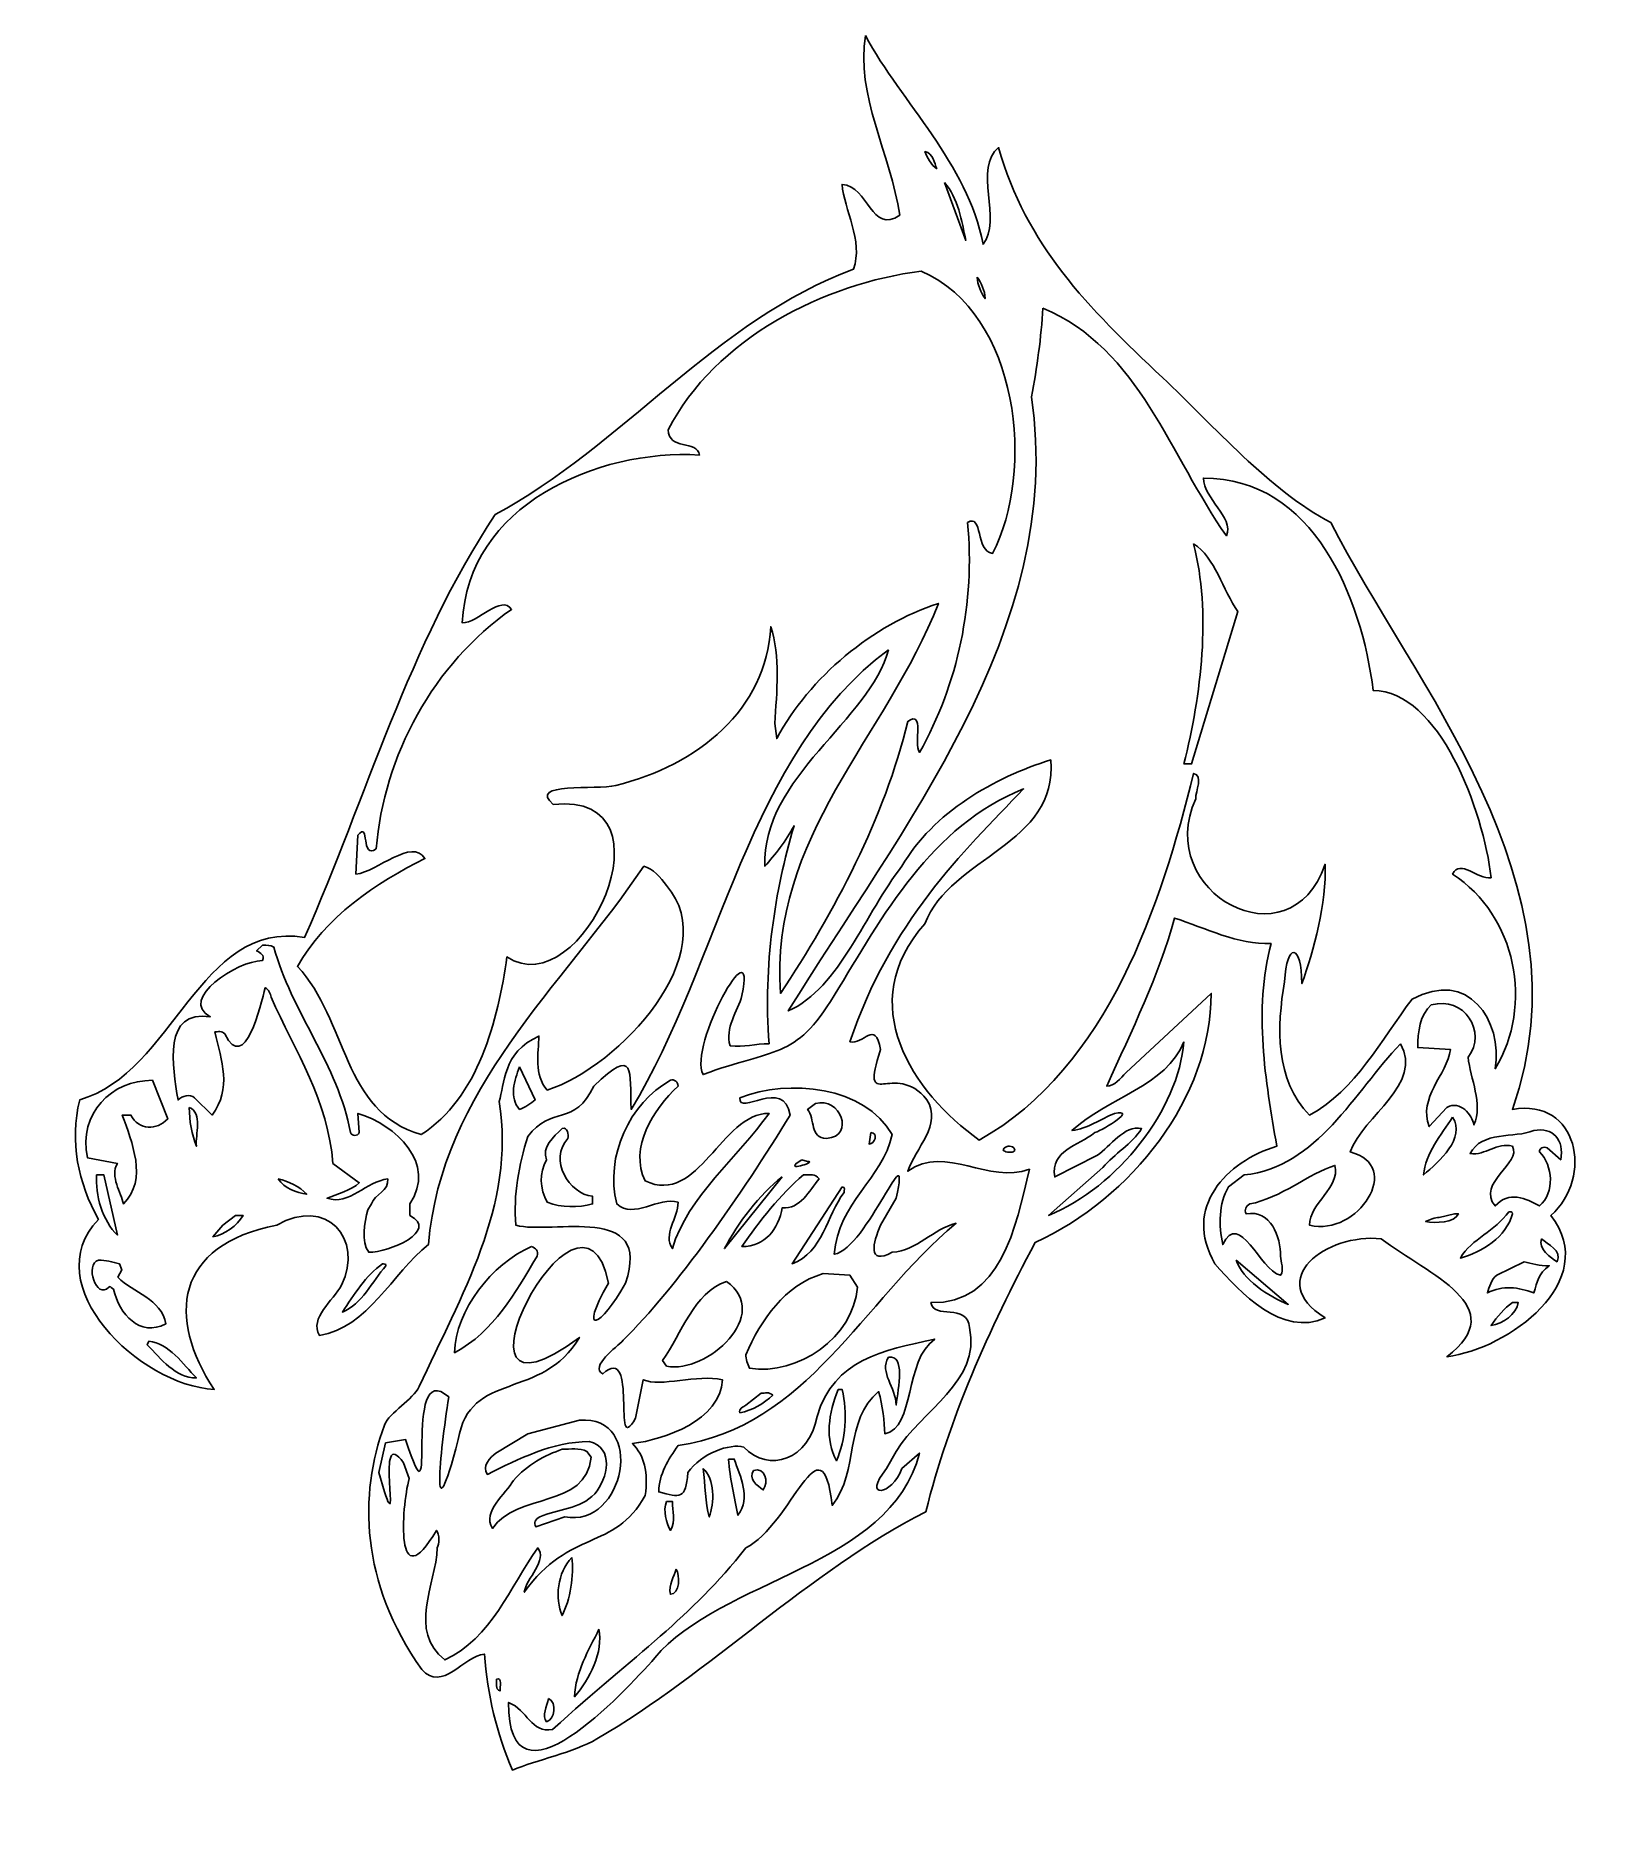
# Model space of a CAD drawing. Header units: centimetres. Extents: x -7 to 6.9, y -8.1 to 7.7.
import ezdxf

# ---------------------------------------------------------------- set-up
doc = ezdxf.new("R2010")
doc.units = ezdxf.units.CM
doc.header["$MEASUREMENT"] = 0
doc.layers.add('Ebene 1', color=7, linetype='Continuous')

msp = doc.modelspace()

# ---------------------------------------------------------------- linework, layer by layer
at = {"layer": 'Ebene 1'}
for points, knots in [([(0.35828, 7.65499), (0.68086, 7.05809), (1.25998, 6.52977), (1.39714, 5.81349), (1.39714, 5.81349), (1.56732, 6.01669), (1.31078, 6.49421), (1.5343, 6.66693), (1.5343, 6.66693), (1.7756, 5.80587), (2.3217, 5.25469), (2.9821, 4.63493), (2.9821, 4.63493), (3.43422, 4.20821), (3.92698, 3.63925), (4.468, 3.35477), (4.468, 3.35477), (5.18428, 1.93999), (6.77178, 0.16707), (6.07074, -1.82682), (6.07074, -1.82682), (6.6524, -1.72522), (6.78702, -2.42372), (6.4111, -2.76408), (6.4111, -2.76408), (6.8556, -3.34574), (6.03772, -3.94264), (5.49162, -4.01122), (5.49162, -4.01122), (6.07074, -3.56672), (5.33668, -3.2924), (4.9125, -2.96982), (4.9125, -2.96982), (4.43244, -2.91902), (3.8711, -3.32796), (4.4172, -3.66832), (4.4172, -3.66832), (4.04128, -3.84104), (3.66536, -3.44734), (3.44438, -3.1908), (3.44438, -3.1908), (3.15482, -2.6955), (3.54598, -2.28656), (3.99048, -2.15194), (3.99048, -2.15194), (3.88888, -1.57028), (3.78474, -0.95814), (3.93968, -0.36124), (3.93968, -0.36124), (3.64758, -0.37648), (3.35802, -0.22408), (3.08624, -0.13772), (3.08624, -0.13772), (2.94908, -0.6508), (2.71032, -1.12832), (2.48934, -1.62108), (2.48934, -1.62108), (2.55792, -1.62108), (2.60872, -1.55504), (2.65952, -1.5017), (2.65952, -1.5017), (2.65952, -1.5017), (3.41136, -0.8032), (3.41136, -0.8032), (3.41136, -0.8032), (3.41136, -1.72522), (2.71032, -2.61168), (1.85688, -3.00284), (1.85688, -3.00284), (1.44794, -3.76992), (1.09488, -4.5624), (0.89168, -5.38028), (0.89168, -5.38028), (-0.15733, -5.91876), (-1.00315, -6.7976), (-2.01153, -7.38688), (-2.01153, -7.38688), (-2.21727, -7.50626), (-2.54493, -7.5723), (-2.75829, -7.6612), (-2.75829, -7.6612), (-2.89799, -7.33608), (-2.97927, -6.99572), (-3.00467, -6.63758), (-3.00467, -6.63758), (-3.18501, -6.65536), (-3.38059, -6.97794), (-3.55839, -6.77474), (-3.55839, -6.77474), (-4.10449, -5.9975), (-4.11211, -5.23042), (-3.88859, -4.61574), (-3.88859, -4.61574), (-3.84541, -4.50144), (-3.63205, -4.38968), (-3.58125, -4.27538), (-3.58125, -4.27538), (-3.21549, -3.47782), (-2.72781, -2.67772), (-2.87513, -1.75824), (-2.87513, -1.75824), (-2.82433, -1.60584), (-2.84973, -1.32898), (-2.52461, -1.17912), (-2.52461, -1.17912), (-2.52715, -1.33152), (-2.57033, -1.51948), (-2.45095, -1.65664), (-2.45095, -1.65664), (-1.80833, -1.4509), (-0.88631, -0.44506), (-1.39685, 0.14929), (-1.39685, 0.14929), (-1.45019, 0.21787), (-1.51623, 0.30169), (-1.59751, 0.31947), (-1.59751, 0.31947), (-2.32903, -0.7524), (-3.38567, -1.65664), (-3.49997, -3.02062), (-3.49997, -3.02062), (-3.82255, -3.27716), (-4.03083, -3.75468), (-4.46263, -3.82326), (-4.46263, -3.82326), (-4.55153, -3.66832), (-4.34071, -3.51592), (-4.26705, -3.37876), (-4.26705, -3.37876), (-4.06893, -2.96982), (-4.40167, -2.5939), (-4.83855, -2.85044), (-4.83855, -2.85044), (-5.73517, -3.02062), (-5.81391, -3.66832), (-5.38973, -4.30078), (-5.38973, -4.30078), (-6.05013, -4.26522), (-6.96707, -3.37876), (-6.41335, -2.79964), (-6.41335, -2.79964), (-6.59115, -2.47452), (-6.66989, -2.11638), (-6.57845, -1.743), (-6.57845, -1.743), (-5.74533, -1.5017), (-5.52689, -0.1555), (-4.59217, -0.3079), (-4.59217, -0.3079), (-4.04353, 0.93415), (-3.67777, 2.26511), (-2.91069, 3.42589), (-2.91069, 3.42589), (-1.79817, 4.02279), (-0.95489, 5.14801), (0.25414, 5.59251), (0.25414, 5.59251), (0.3405, 5.84651), (0.17032, 6.11829), (0.15254, 6.34181), (0.15254, 6.34181), (0.3913, 6.32403), (0.40654, 5.89731), (0.66308, 6.07003), (0.66308, 6.07003), (0.57926, 6.59835), (0.27192, 7.14445), (0.35828, 7.65499)], [0, 0, 0, 0, 0.02380952, 0.02380952, 0.02380952, 0.02380952, 0.04761905, 0.04761905, 0.04761905, 0.04761905, 0.07142857, 0.07142857, 0.07142857, 0.07142857, 0.0952381, 0.0952381, 0.0952381, 0.0952381, 0.11904762, 0.11904762, 0.11904762, 0.11904762, 0.14285714, 0.14285714, 0.14285714, 0.14285714, 0.16666667, 0.16666667, 0.16666667, 0.16666667, 0.19047619, 0.19047619, 0.19047619, 0.19047619, 0.21428571, 0.21428571, 0.21428571, 0.21428571, 0.23809524, 0.23809524, 0.23809524, 0.23809524, 0.26190476, 0.26190476, 0.26190476, 0.26190476, 0.28571429, 0.28571429, 0.28571429, 0.28571429, 0.30952381, 0.30952381, 0.30952381, 0.30952381, 0.33333333, 0.33333333, 0.33333333, 0.33333333, 0.35714286, 0.35714286, 0.35714286, 0.35714286, 0.38095238, 0.38095238, 0.38095238, 0.38095238, 0.4047619, 0.4047619, 0.4047619, 0.4047619, 0.42857143, 0.42857143, 0.42857143, 0.42857143, 0.45238095, 0.45238095, 0.45238095, 0.45238095, 0.47619048, 0.47619048, 0.47619048, 0.47619048, 0.5, 0.5, 0.5, 0.5, 0.52380952, 0.52380952, 0.52380952, 0.52380952, 0.54761905, 0.54761905, 0.54761905, 0.54761905, 0.57142857, 0.57142857, 0.57142857, 0.57142857, 0.5952381, 0.5952381, 0.5952381, 0.5952381, 0.61904762, 0.61904762, 0.61904762, 0.61904762, 0.64285714, 0.64285714, 0.64285714, 0.64285714, 0.66666667, 0.66666667, 0.66666667, 0.66666667, 0.69047619, 0.69047619, 0.69047619, 0.69047619, 0.71428571, 0.71428571, 0.71428571, 0.71428571, 0.73809524, 0.73809524, 0.73809524, 0.73809524, 0.76190476, 0.76190476, 0.76190476, 0.76190476, 0.78571429, 0.78571429, 0.78571429, 0.78571429, 0.80952381, 0.80952381, 0.80952381, 0.80952381, 0.83333333, 0.83333333, 0.83333333, 0.83333333, 0.85714286, 0.85714286, 0.85714286, 0.85714286, 0.88095238, 0.88095238, 0.88095238, 0.88095238, 0.9047619, 0.9047619, 0.9047619, 0.9047619, 0.92857143, 0.92857143, 0.92857143, 0.92857143, 0.95238095, 0.95238095, 0.95238095, 0.95238095, 0.97619048, 0.97619048, 0.97619048, 0.97619048, 1, 1, 1, 1]), ([(3.25642, 3.16681), (3.44438, 3.04997), (3.51296, 2.75787), (3.64758, 2.56991), (3.64758, 2.56991), (3.64758, 2.56991), (3.23864, 1.22371), (3.23864, 1.22371), (3.23864, 1.22371), (3.23864, 1.22371), (3.17006, 1.22371), (3.17006, 1.22371), (3.17006, 1.22371), (3.325, 1.83839), (3.41136, 2.55467), (3.25642, 3.16681)], [0, 0, 0, 0, 0.25, 0.25, 0.25, 0.25, 0.5, 0.5, 0.5, 0.5, 0.75, 0.75, 0.75, 0.75, 1, 1, 1, 1]), ([(-1.36383, -1.57028), (-1.32827, -1.55504), (-1.29525, -1.58806), (-1.29525, -1.62108), (-1.29525, -1.62108), (-1.51623, -1.82682), (-1.72705, -2.16718), (-1.58735, -2.45928), (-1.58735, -2.45928), (-1.10729, -2.68026), (-0.91933, -1.86238), (-0.49261, -1.86238), (-0.49261, -1.86238), (-0.76693, -2.25354), (-1.20889, -2.5939), (-1.34605, -3.05618), (-1.34605, -3.05618), (-1.43241, -2.9368), (-1.29525, -2.78186), (-1.29525, -2.64724), (-1.29525, -2.64724), (-1.46543, -2.5939), (-1.68895, -2.79964), (-1.83627, -2.66248), (-1.83627, -2.66248), (-1.94295, -2.23576), (-1.72451, -1.77602), (-1.36383, -1.57028)], [0, 0, 0, 0, 0.14285714, 0.14285714, 0.14285714, 0.14285714, 0.28571429, 0.28571429, 0.28571429, 0.28571429, 0.42857143, 0.42857143, 0.42857143, 0.42857143, 0.57142857, 0.57142857, 0.57142857, 0.57142857, 0.71428571, 0.71428571, 0.71428571, 0.71428571, 0.85714286, 0.85714286, 0.85714286, 0.85714286, 1, 1, 1, 1]), ([(-2.31887, -1.997), (-2.27061, -1.97922), (-2.26045, -2.05034), (-2.26807, -2.08336), (-2.26807, -2.08336), (-2.43825, -2.27132), (-2.26045, -2.57612), (-2.04963, -2.5939), (-2.04963, -2.5939), (-2.04963, -2.5939), (-2.04963, -2.66248), (-2.04963, -2.66248), (-2.04963, -2.66248), (-2.17917, -2.6955), (-2.32395, -2.6955), (-2.45095, -2.64724), (-2.45095, -2.64724), (-2.51445, -2.52532), (-2.52461, -2.3907), (-2.45603, -2.27132), (-2.45603, -2.27132), (-2.50429, -2.16718), (-2.39507, -2.06558), (-2.31887, -1.997)], [0, 0, 0, 0, 0.16666667, 0.16666667, 0.16666667, 0.16666667, 0.33333333, 0.33333333, 0.33333333, 0.33333333, 0.5, 0.5, 0.5, 0.5, 0.66666667, 0.66666667, 0.66666667, 0.66666667, 0.83333333, 0.83333333, 0.83333333, 0.83333333, 1, 1, 1, 1]), ([(-2.16647, -4.57256), (-1.57719, -4.52176), (-1.76261, -5.5276), (-2.29601, -5.426), (-2.29601, -5.426), (-2.29601, -5.426), (-2.55255, -5.51236), (-2.55255, -5.51236), (-2.55255, -5.51236), (-2.57033, -5.4768), (-2.55509, -5.44378), (-2.51699, -5.426), (-2.51699, -5.426), (-2.35697, -5.35742), (-2.16139, -5.35742), (-2.03185, -5.2228), (-2.03185, -5.2228), (-1.91501, -5.08564), (-1.85659, -4.81386), (-2.08011, -4.76052), (-2.08011, -4.76052), (-2.40777, -4.76052), (-2.70241, -4.91546), (-2.97927, -5.05008), (-2.97927, -5.05008), (-3.03261, -4.9815), (-2.95133, -4.89768), (-2.90307, -4.86212), (-2.90307, -4.86212), (-2.90307, -4.86212), (-2.62113, -4.69194), (-2.62113, -4.69194), (-2.62113, -4.69194), (-2.62113, -4.69194), (-2.16647, -4.57256), (-2.16647, -4.57256)], [0, 0, 0, 0, 0.11111111, 0.11111111, 0.11111111, 0.11111111, 0.22222222, 0.22222222, 0.22222222, 0.22222222, 0.33333333, 0.33333333, 0.33333333, 0.33333333, 0.44444444, 0.44444444, 0.44444444, 0.44444444, 0.55555556, 0.55555556, 0.55555556, 0.55555556, 0.66666667, 0.66666667, 0.66666667, 0.66666667, 0.77777778, 0.77777778, 0.77777778, 0.77777778, 0.88888889, 0.88888889, 0.88888889, 0.88888889, 1, 1, 1, 1]), ([(-2.31887, -4.8291), (-2.24521, -4.8291), (-2.16647, -4.81386), (-2.10043, -4.84688), (-2.10043, -4.84688), (-2.10043, -4.84688), (-2.06233, -4.89768), (-2.06233, -4.89768), (-2.06233, -4.89768), (-2.10805, -5.35742), (-2.72019, -5.20502), (-2.93355, -5.5276), (-2.93355, -5.5276), (-3.03007, -5.3752), (-2.81417, -5.2228), (-2.74813, -5.10342), (-2.74813, -5.10342), (-2.62875, -4.96626), (-2.46873, -4.8799), (-2.31887, -4.8291)], [0, 0, 0, 0, 0.2, 0.2, 0.2, 0.2, 0.4, 0.4, 0.4, 0.4, 0.6, 0.6, 0.6, 0.6, 0.8, 0.8, 0.8, 0.8, 1, 1, 1, 1])]:
    msp.add_open_spline(points, degree=3, knots=knots, dxfattribs=at)
at = {"layer": 'Ebene 1', "color": 7}
for points, knots in [([(0.9882, 6.47897), (0.9374, 6.51199), (0.90184, 6.58057), (0.88406, 6.63137), (0.88406, 6.63137), (0.95518, 6.61359), (0.97042, 6.52977), (0.9882, 6.47897)], [0, 0, 0, 0, 0.5, 0.5, 0.5, 0.5, 1, 1, 1, 1]), ([(1.05678, 6.35959), (1.17616, 6.22243), (1.20918, 6.01669), (1.24474, 5.84651), (1.24474, 5.84651), (1.24474, 5.84651), (1.05678, 6.35959), (1.05678, 6.35959)], [0, 0, 0, 0, 0.5, 0.5, 0.5, 0.5, 1, 1, 1, 1]), ([(0.85104, 5.57473), (1.72226, 5.19881), (1.85688, 3.79927), (1.48096, 3.08299), (1.48096, 3.08299), (1.32856, 3.10077), (1.39714, 3.44113), (1.25998, 3.35477), (1.25998, 3.35477), (1.32856, 2.65627), (1.17616, 1.92475), (0.8358, 1.32531), (0.8358, 1.32531), (0.78246, 1.41167), (0.88406, 1.70123), (0.73166, 1.59963), (0.73166, 1.59963), (0.52846, 0.74619), (0.08396, -0.08692), (-0.39101, -0.8032), (-0.39101, -0.8032), (-0.49261, 0.57601), (0.5437, 1.46247), (1.00344, 2.64103), (1.00344, 2.64103), (0.42432, 2.45307), (-0.13447, 1.99079), (-0.42403, 1.44723), (-0.42403, 1.44723), (-0.42403, 1.44723), (-0.44181, 1.58185), (-0.44181, 1.58185), (-0.44181, 1.58185), (-0.42403, 1.85617), (-0.39101, 2.17875), (-0.47737, 2.43529), (-0.47737, 2.43529), (-0.51801, 1.70123), (-1.11745, 1.21355), (-1.84643, 1.03321), (-1.84643, 1.03321), (-2.01407, 0.99003), (-2.62875, 1.06623), (-2.39761, 0.86557), (-2.39761, 0.86557), (-1.27747, 0.98495), (-2.14615, -0.92258), (-2.80655, -0.48062), (-2.80655, -0.48062), (-2.88529, -1.04196), (-3.05801, -1.72522), (-3.56347, -2.05034), (-3.56347, -2.05034), (-4.26705, -1.8446), (-4.20863, -1.04196), (-4.65567, -0.56444), (-4.65567, -0.56444), (-4.41945, -0.13772), (-3.95209, 0.18231), (-3.53045, 0.38805), (-3.53045, 0.38805), (-3.64475, 0.57601), (-3.95209, 0.26867), (-4.14005, 0.25089), (-4.14005, 0.25089), (-4.14005, 0.25089), (-4.12227, 0.59379), (-4.12227, 0.59379), (-4.12227, 0.59379), (-4.01305, 0.72841), (-4.10195, 0.37027), (-3.95971, 0.47441), (-3.95971, 0.47441), (-3.89621, 1.29229), (-3.45425, 2.11017), (-2.76591, 2.58769), (-2.76591, 2.58769), (-2.85227, 2.72485), (-3.06563, 2.46831), (-3.20025, 2.46831), (-3.20025, 2.46831), (-3.15707, 3.50971), (-2.00899, 4.00501), (-1.10729, 3.95167), (-1.10729, 3.95167), (-1.12507, 4.08883), (-1.38161, 3.98723), (-1.38161, 4.17519), (-1.38161, 4.17519), (-0.97267, 4.97783), (0.00014, 5.47059), (0.85104, 5.57473)], [0, 0, 0, 0, 0.04347826, 0.04347826, 0.04347826, 0.04347826, 0.08695652, 0.08695652, 0.08695652, 0.08695652, 0.13043478, 0.13043478, 0.13043478, 0.13043478, 0.17391304, 0.17391304, 0.17391304, 0.17391304, 0.2173913, 0.2173913, 0.2173913, 0.2173913, 0.26086957, 0.26086957, 0.26086957, 0.26086957, 0.30434783, 0.30434783, 0.30434783, 0.30434783, 0.34782609, 0.34782609, 0.34782609, 0.34782609, 0.39130435, 0.39130435, 0.39130435, 0.39130435, 0.43478261, 0.43478261, 0.43478261, 0.43478261, 0.47826087, 0.47826087, 0.47826087, 0.47826087, 0.52173913, 0.52173913, 0.52173913, 0.52173913, 0.56521739, 0.56521739, 0.56521739, 0.56521739, 0.60869565, 0.60869565, 0.60869565, 0.60869565, 0.65217391, 0.65217391, 0.65217391, 0.65217391, 0.69565217, 0.69565217, 0.69565217, 0.69565217, 0.73913043, 0.73913043, 0.73913043, 0.73913043, 0.7826087, 0.7826087, 0.7826087, 0.7826087, 0.82608696, 0.82608696, 0.82608696, 0.82608696, 0.86956522, 0.86956522, 0.86956522, 0.86956522, 0.91304348, 0.91304348, 0.91304348, 0.91304348, 0.95652174, 0.95652174, 0.95652174, 0.95652174, 1, 1, 1, 1]), ([(1.34634, 5.52139), (1.37936, 5.47059), (1.41492, 5.40455), (1.41492, 5.33343), (1.41492, 5.33343), (1.37936, 5.38677), (1.34634, 5.45535), (1.34634, 5.52139)], [0, 0, 0, 0, 0.5, 0.5, 0.5, 0.5, 1, 1, 1, 1]), ([(1.92546, 5.24961), (2.7789, 4.89147), (3.05068, 3.93643), (3.54598, 3.23793), (3.54598, 3.23793), (3.61456, 3.40811), (3.34278, 3.56051), (3.34278, 3.74847), (3.34278, 3.74847), (4.3156, 3.74847), (4.73978, 2.69183), (4.84138, 1.87141), (4.84138, 1.87141), (5.42304, 1.87141), (5.8142, 0.81477), (5.88278, 0.21787), (5.88278, 0.21787), (5.7634, 0.20009), (5.611, 0.38805), (5.54242, 0.25089), (5.54242, 0.25089), (6.1063, -0.11994), (6.2587, -0.9048), (5.91834, -1.46868), (5.91834, -1.46868), (5.98692, -1.04196), (5.67958, -0.58222), (5.18428, -0.854), (5.18428, -0.854), (4.9125, -1.21214), (4.68898, -1.65664), (4.28004, -1.87762), (4.28004, -1.87762), (3.9727, -1.57028), (3.99048, -1.09276), (4.05906, -0.7016), (4.05906, -0.7016), (4.0743, -0.34346), (4.21146, -0.36124), (4.21146, -0.71684), (4.21146, -0.71684), (4.3156, -0.42728), (4.43244, -0.0031), (4.4172, 0.33725), (4.4172, 0.33725), (4.10986, -0.56444), (2.89828, 0.08071), (3.2742, 0.91637), (3.2742, 0.91637), (3.2742, 0.98495), (3.34278, 1.12211), (3.25642, 1.13989), (3.25642, 1.13989), (2.96686, -0.01834), (2.50712, -1.4509), (1.36412, -2.0986), (1.36412, -2.0986), (0.76722, -1.67442), (0.25414, -0.88956), (0.88406, -0.18852), (0.88406, -0.18852), (1.10758, 0.40583), (2.06262, 0.50743), (1.99404, 1.25927), (1.99404, 1.25927), (1.49874, 1.10433), (0.95518, 0.79699), (0.68086, 0.31947), (0.68086, 0.31947), (0.35828, -0.08692), (0.13476, -0.7524), (-0.32243, -0.95814), (-0.32243, -0.95814), (0.64784, 0.62681), (2.1312, 2.41751), (1.82386, 4.46475), (1.82386, 4.46475), (1.87466, 4.72129), (1.91022, 4.99561), (1.92546, 5.24961)], [0, 0, 0, 0, 0.05, 0.05, 0.05, 0.05, 0.1, 0.1, 0.1, 0.1, 0.15, 0.15, 0.15, 0.15, 0.2, 0.2, 0.2, 0.2, 0.25, 0.25, 0.25, 0.25, 0.3, 0.3, 0.3, 0.3, 0.35, 0.35, 0.35, 0.35, 0.4, 0.4, 0.4, 0.4, 0.45, 0.45, 0.45, 0.45, 0.5, 0.5, 0.5, 0.5, 0.55, 0.55, 0.55, 0.55, 0.6, 0.6, 0.6, 0.6, 0.65, 0.65, 0.65, 0.65, 0.7, 0.7, 0.7, 0.7, 0.75, 0.75, 0.75, 0.75, 0.8, 0.8, 0.8, 0.8, 0.85, 0.85, 0.85, 0.85, 0.9, 0.9, 0.9, 0.9, 0.95, 0.95, 0.95, 0.95, 1, 1, 1, 1]), ([(0.56148, 2.23209), (0.40654, 1.61741), (-0.56119, 1.10433), (-0.52817, 0.31947), (-0.52817, 0.31947), (-0.44181, 0.42107), (-0.34021, 0.54299), (-0.27163, 0.67761), (-0.27163, 0.67761), (-0.44181, 0.09849), (-0.54341, -0.54666), (-0.49261, -1.2477), (-0.49261, -1.2477), (-0.61199, -1.2477), (-0.71613, -1.28072), (-0.83551, -1.26548), (-0.83551, -1.26548), (-0.88631, -1.11054), (-0.76693, -0.95814), (-0.73137, -0.82098), (-0.73137, -0.82098), (-0.59675, -0.17328), (-1.20889, -1.26548), (-1.07427, -1.51948), (-1.07427, -1.51948), (-0.44181, -1.28072), (-0.27163, -1.4001), (0.08396, -0.82098), (0.08396, -0.82098), (0.51068, -0.11994), (0.9374, 0.67761), (1.75528, 1.00273), (1.75528, 1.00273), (1.20918, 0.43885), (0.57926, -0.17328), (0.22112, -1.22992), (0.22112, -1.22992), (0.3405, -1.26548), (0.4421, -1.02418), (0.4929, -1.2985), (0.4929, -1.2985), (0.30494, -1.87762), (0.61228, -1.38232), (0.90184, -1.743), (0.90184, -1.743), (1.039, -1.96398), (0.80024, -2.16718), (0.73166, -2.37292), (0.73166, -2.37292), (1.07202, -2.13416), (1.44794, -2.4923), (1.80608, -2.35514), (1.80608, -2.35514), (1.6867, -2.86822), (1.55208, -3.54894), (0.9374, -3.5337), (0.9374, -3.5337), (0.95518, -3.6861), (1.25998, -3.5337), (1.27776, -3.75468), (1.27776, -3.75468), (1.37936, -4.2322), (0.85104, -4.48874), (0.63006, -4.84688), (0.63006, -4.84688), (0.63006, -4.84688), (0.5437, -4.99928), (0.5437, -4.99928), (0.5437, -4.99928), (0.32272, -5.2736), (0.5945, -5.23804), (0.68086, -4.99928), (0.68086, -4.99928), (0.68086, -4.99928), (0.8358, -4.86212), (0.8358, -4.86212), (0.8358, -4.86212), (0.57926, -5.8705), (-0.91933, -5.9721), (-1.50099, -6.6706), (-1.50099, -6.6706), (-1.77277, -6.97794), (-2.79893, -8.08792), (-2.79131, -7.0643), (-2.79131, -7.0643), (-2.62621, -7.13034), (-2.59573, -7.33608), (-2.40269, -7.30306), (-2.40269, -7.30306), (-1.65593, -6.62488), (-1.18349, -6.31754), (-0.69835, -5.70032), (-0.69835, -5.70032), (-0.28941, -5.49458), (-0.03287, -4.52176), (0.06618, -5.3244), (0.06618, -5.3244), (0.30494, -5.01706), (0.17032, -4.57256), (0.47512, -4.31856), (0.47512, -4.31856), (0.51068, -4.43794), (0.52846, -4.59034), (0.52846, -4.69194), (0.52846, -4.69194), (0.80024, -4.64114), (0.69864, -4.04424), (0.97042, -3.85628), (0.97042, -3.85628), (0.51068, -3.95788), (0.08396, -4.029), (-0.06843, -4.53954), (-0.06843, -4.53954), (-0.13447, -4.91546), (-0.49515, -5.04754), (-0.71613, -4.80878), (-0.71613, -4.80878), (-0.83551, -4.77576), (-1.08951, -4.86212), (-1.20889, -5.03484), (-1.20889, -5.03484), (-1.22667, -5.2736), (-1.27747, -5.25582), (-1.46543, -5.20502), (-1.46543, -5.20502), (-1.46543, -5.05008), (-1.38161, -4.91546), (-1.29525, -4.79608), (-1.29525, -4.79608), (-0.15225, -4.6259), (0.32272, -3.5337), (1.15838, -2.83266), (1.15838, -2.83266), (0.95518, -2.88346), (0.81802, -3.07142), (0.5945, -3.0892), (0.5945, -3.0892), (0.37352, -3.20858), (0.42432, -3.00284), (0.4929, -2.85044), (0.4929, -2.85044), (0.4929, -2.85044), (0.63006, -2.61168), (0.63006, -2.61168), (0.63006, -2.61168), (0.76722, -1.97922), (0.37352, -3.05618), (0.08396, -3.10698), (0.08396, -3.10698), (0.11698, -2.64724), (0.51068, -2.4415), (0.5945, -2.05034), (0.5945, -2.05034), (0.35828, -1.62108), (-0.32243, -1.55504), (-0.74915, -1.72522), (-0.74915, -1.72522), (-0.76693, -1.8954), (-0.35799, -1.53726), (-0.30719, -1.87762), (-0.30719, -1.87762), (-0.73137, -2.57866), (-1.31557, -3.4067), (-1.78039, -3.86644), (-1.78039, -3.86644), (-1.83627, -3.92486), (-2.07757, -4.10012), (-1.96073, -4.16362), (-1.96073, -4.16362), (-1.64069, -3.87406), (-1.88453, -4.9307), (-1.67117, -4.55478), (-1.67117, -4.55478), (-1.67117, -4.55478), (-1.60259, -4.21442), (-1.60259, -4.21442), (-1.60259, -4.21442), (-1.45019, -4.283), (-1.12507, -4.16362), (-0.90409, -4.21442), (-0.90409, -4.21442), (-0.91933, -4.57256), (-1.41463, -4.74274), (-1.69911, -4.7783), (-1.69911, -4.7783), (-1.59243, -4.8799), (-1.55687, -5.03484), (-1.58481, -5.23804), (-1.58481, -5.23804), (-1.86675, -5.73334), (-2.25029, -5.5276), (-2.65415, -6.09148), (-2.65415, -6.09148), (-2.63891, -5.9721), (-2.44079, -5.80192), (-2.53477, -5.70032), (-2.53477, -5.70032), (-2.77861, -6.04068), (-2.94371, -6.50042), (-3.35519, -6.68838), (-3.35519, -6.68838), (-3.68285, -6.43184), (-3.43393, -6.0229), (-3.42123, -5.70032), (-3.42123, -5.70032), (-3.40599, -5.66476), (-3.39837, -5.58094), (-3.42885, -5.54538), (-3.42885, -5.54538), (-3.79207, -6.16006), (-3.73873, -5.35742), (-3.67015, -5.08564), (-3.67015, -5.08564), (-3.67015, -5.08564), (-3.71841, -4.94848), (-3.71841, -4.94848), (-3.71841, -4.94848), (-3.97495, -4.59034), (-3.74127, -5.63174), (-3.88859, -5.20502), (-3.88859, -5.20502), (-3.88859, -5.20502), (-3.93685, -5.03484), (-3.93685, -5.03484), (-3.93685, -5.03484), (-3.93685, -5.03484), (-3.87843, -4.77322), (-3.87843, -4.77322), (-3.87843, -4.77322), (-3.87843, -4.77322), (-3.70063, -4.74274), (-3.70063, -4.74274), (-3.70063, -4.74274), (-3.40091, -5.66476), (-3.74381, -3.99344), (-3.31963, -4.36682), (-3.31963, -4.36682), (-3.39837, -4.86212), (-3.48219, -5.68254), (-3.23581, -4.74274), (-3.23581, -4.74274), (-3.13929, -4.1306), (-2.49413, -4.40238), (-2.16647, -3.84104), (-2.16647, -3.84104), (-3.50251, -4.8291), (-2.14869, -2.16718), (-1.90993, -3.36098), (-1.90993, -3.36098), (-2.18425, -3.84104), (-1.97597, -3.75468), (-1.76007, -3.36098), (-1.76007, -3.36098), (-1.51623, -2.64724), (-2.40523, -2.9368), (-2.72781, -2.85044), (-2.72781, -2.85044), (-2.75067, -2.57612), (-2.70241, -2.32212), (-2.62113, -2.06558), (-2.62113, -2.06558), (-2.42301, -1.7938), (-2.20203, -1.97922), (-2.03947, -1.62108), (-2.03947, -1.62108), (-1.66609, -1.26548), (-1.72451, -1.48646), (-1.70927, -1.82682), (-1.70927, -1.82682), (-0.91933, -0.52888), (-0.68057, 1.31007), (0.56148, 2.23209)], [0, 0, 0, 0, 0.01470588, 0.01470588, 0.01470588, 0.01470588, 0.02941176, 0.02941176, 0.02941176, 0.02941176, 0.04411765, 0.04411765, 0.04411765, 0.04411765, 0.05882353, 0.05882353, 0.05882353, 0.05882353, 0.07352941, 0.07352941, 0.07352941, 0.07352941, 0.08823529, 0.08823529, 0.08823529, 0.08823529, 0.10294118, 0.10294118, 0.10294118, 0.10294118, 0.11764706, 0.11764706, 0.11764706, 0.11764706, 0.13235294, 0.13235294, 0.13235294, 0.13235294, 0.14705882, 0.14705882, 0.14705882, 0.14705882, 0.16176471, 0.16176471, 0.16176471, 0.16176471, 0.17647059, 0.17647059, 0.17647059, 0.17647059, 0.19117647, 0.19117647, 0.19117647, 0.19117647, 0.20588235, 0.20588235, 0.20588235, 0.20588235, 0.22058824, 0.22058824, 0.22058824, 0.22058824, 0.23529412, 0.23529412, 0.23529412, 0.23529412, 0.25, 0.25, 0.25, 0.25, 0.26470588, 0.26470588, 0.26470588, 0.26470588, 0.27941176, 0.27941176, 0.27941176, 0.27941176, 0.29411765, 0.29411765, 0.29411765, 0.29411765, 0.30882353, 0.30882353, 0.30882353, 0.30882353, 0.32352941, 0.32352941, 0.32352941, 0.32352941, 0.33823529, 0.33823529, 0.33823529, 0.33823529, 0.35294118, 0.35294118, 0.35294118, 0.35294118, 0.36764706, 0.36764706, 0.36764706, 0.36764706, 0.38235294, 0.38235294, 0.38235294, 0.38235294, 0.39705882, 0.39705882, 0.39705882, 0.39705882, 0.41176471, 0.41176471, 0.41176471, 0.41176471, 0.42647059, 0.42647059, 0.42647059, 0.42647059, 0.44117647, 0.44117647, 0.44117647, 0.44117647, 0.45588235, 0.45588235, 0.45588235, 0.45588235, 0.47058824, 0.47058824, 0.47058824, 0.47058824, 0.48529412, 0.48529412, 0.48529412, 0.48529412, 0.5, 0.5, 0.5, 0.5, 0.51470588, 0.51470588, 0.51470588, 0.51470588, 0.52941176, 0.52941176, 0.52941176, 0.52941176, 0.54411765, 0.54411765, 0.54411765, 0.54411765, 0.55882353, 0.55882353, 0.55882353, 0.55882353, 0.57352941, 0.57352941, 0.57352941, 0.57352941, 0.58823529, 0.58823529, 0.58823529, 0.58823529, 0.60294118, 0.60294118, 0.60294118, 0.60294118, 0.61764706, 0.61764706, 0.61764706, 0.61764706, 0.63235294, 0.63235294, 0.63235294, 0.63235294, 0.64705882, 0.64705882, 0.64705882, 0.64705882, 0.66176471, 0.66176471, 0.66176471, 0.66176471, 0.67647059, 0.67647059, 0.67647059, 0.67647059, 0.69117647, 0.69117647, 0.69117647, 0.69117647, 0.70588235, 0.70588235, 0.70588235, 0.70588235, 0.72058824, 0.72058824, 0.72058824, 0.72058824, 0.73529412, 0.73529412, 0.73529412, 0.73529412, 0.75, 0.75, 0.75, 0.75, 0.76470588, 0.76470588, 0.76470588, 0.76470588, 0.77941176, 0.77941176, 0.77941176, 0.77941176, 0.79411765, 0.79411765, 0.79411765, 0.79411765, 0.80882353, 0.80882353, 0.80882353, 0.80882353, 0.82352941, 0.82352941, 0.82352941, 0.82352941, 0.83823529, 0.83823529, 0.83823529, 0.83823529, 0.85294118, 0.85294118, 0.85294118, 0.85294118, 0.86764706, 0.86764706, 0.86764706, 0.86764706, 0.88235294, 0.88235294, 0.88235294, 0.88235294, 0.89705882, 0.89705882, 0.89705882, 0.89705882, 0.91176471, 0.91176471, 0.91176471, 0.91176471, 0.92647059, 0.92647059, 0.92647059, 0.92647059, 0.94117647, 0.94117647, 0.94117647, 0.94117647, 0.95588235, 0.95588235, 0.95588235, 0.95588235, 0.97058824, 0.97058824, 0.97058824, 0.97058824, 0.98529412, 0.98529412, 0.98529412, 0.98529412, 1, 1, 1, 1]), ([(-4.96301, -0.37648), (-4.92491, -0.37648), (-4.89443, -0.37648), (-4.86395, -0.39426), (-4.86395, -0.39426), (-4.71409, -0.95814), (-4.29499, -1.43566), (-4.18831, -2.03256), (-4.18831, -2.03256), (-4.17053, -2.06558), (-4.12735, -2.06558), (-4.10957, -2.03256), (-4.10957, -2.03256), (-4.10957, -2.03256), (-4.12227, -1.86238), (-4.12227, -1.86238), (-4.12227, -1.86238), (-3.78953, -1.96398), (-3.42123, -2.30434), (-3.66507, -2.66248), (-3.66507, -2.66248), (-3.66507, -2.66248), (-3.66253, -2.76408), (-3.66253, -2.76408), (-3.66253, -2.76408), (-3.40345, -2.90124), (-3.84541, -3.0892), (-4.02575, -3.0892), (-4.02575, -3.0892), (-4.09687, -2.9876), (-4.06385, -2.83266), (-4.03591, -2.71328), (-4.03591, -2.71328), (-4.03591, -2.71328), (-4.00289, -2.66248), (-4.00289, -2.66248), (-4.00289, -2.66248), (-3.97241, -2.57612), (-3.84541, -2.5431), (-3.85811, -2.4415), (-3.85811, -2.4415), (-4.04353, -2.45928), (-4.19847, -2.68026), (-4.39405, -2.61168), (-4.39405, -2.61168), (-4.31023, -2.57612), (-4.18069, -2.5431), (-4.10957, -2.47452), (-4.10957, -2.47452), (-4.10957, -2.47452), (-4.34325, -2.30434), (-4.34325, -2.30434), (-4.34325, -2.30434), (-4.38135, -1.75824), (-4.67599, -1.31374), (-4.88935, -0.83622), (-4.88935, -0.83622), (-4.89189, -0.8032), (-4.90967, -0.77018), (-4.94015, -0.7524), (-4.94015, -0.7524), (-4.98079, -0.9048), (-5.12049, -1.51948), (-5.29829, -1.16134), (-5.29829, -1.16134), (-5.32115, -1.12832), (-5.35925, -1.14356), (-5.38465, -1.14356), (-5.38465, -1.14356), (-5.32623, -1.4001), (-5.23225, -1.63886), (-5.41005, -1.87762), (-5.41005, -1.87762), (-5.41005, -1.87762), (-5.56499, -1.72522), (-5.56499, -1.72522), (-5.56499, -1.72522), (-5.60309, -1.68966), (-5.67421, -1.70744), (-5.70977, -1.743), (-5.70977, -1.743), (-5.76057, -1.4509), (-5.84439, -0.94036), (-5.42529, -1.00894), (-5.42529, -1.00894), (-5.70977, -0.854), (-5.18653, -0.51364), (-4.96555, -0.51364), (-4.96555, -0.51364), (-4.94269, -0.46284), (-4.98079, -0.44506), (-5.01635, -0.42728), (-5.01635, -0.42728), (-5.01635, -0.42728), (-4.96301, -0.37648), (-4.96301, -0.37648)], [0, 0, 0, 0, 0.04166667, 0.04166667, 0.04166667, 0.04166667, 0.08333333, 0.08333333, 0.08333333, 0.08333333, 0.125, 0.125, 0.125, 0.125, 0.16666667, 0.16666667, 0.16666667, 0.16666667, 0.20833333, 0.20833333, 0.20833333, 0.20833333, 0.25, 0.25, 0.25, 0.25, 0.29166667, 0.29166667, 0.29166667, 0.29166667, 0.33333333, 0.33333333, 0.33333333, 0.33333333, 0.375, 0.375, 0.375, 0.375, 0.41666667, 0.41666667, 0.41666667, 0.41666667, 0.45833333, 0.45833333, 0.45833333, 0.45833333, 0.5, 0.5, 0.5, 0.5, 0.54166667, 0.54166667, 0.54166667, 0.54166667, 0.58333333, 0.58333333, 0.58333333, 0.58333333, 0.625, 0.625, 0.625, 0.625, 0.66666667, 0.66666667, 0.66666667, 0.66666667, 0.70833333, 0.70833333, 0.70833333, 0.70833333, 0.75, 0.75, 0.75, 0.75, 0.79166667, 0.79166667, 0.79166667, 0.79166667, 0.83333333, 0.83333333, 0.83333333, 0.83333333, 0.875, 0.875, 0.875, 0.875, 0.91666667, 0.91666667, 0.91666667, 0.91666667, 0.95833333, 0.95833333, 0.95833333, 0.95833333, 1, 1, 1, 1]), ([(5.35446, -0.9048), (5.64402, -0.82098), (5.84976, -1.14356), (5.67958, -1.36708), (5.67958, -1.36708), (5.69736, -1.55504), (5.8142, -1.77602), (5.73038, -1.96398), (5.73038, -1.96398), (5.7126, -1.87762), (5.611, -1.743), (5.49162, -1.80904), (5.49162, -1.80904), (5.49162, -1.80904), (5.33668, -1.97922), (5.33668, -1.97922), (5.33668, -1.97922), (5.23508, -1.72522), (5.49162, -1.51948), (5.52464, -1.2985), (5.52464, -1.2985), (5.52464, -1.2985), (5.23508, -1.28072), (5.23508, -1.28072), (5.23508, -1.28072), (5.23508, -1.14356), (5.25286, -0.99116), (5.35446, -0.9048)], [0, 0, 0, 0, 0.14285714, 0.14285714, 0.14285714, 0.14285714, 0.28571429, 0.28571429, 0.28571429, 0.28571429, 0.42857143, 0.42857143, 0.42857143, 0.42857143, 0.57142857, 0.57142857, 0.57142857, 0.57142857, 0.71428571, 0.71428571, 0.71428571, 0.71428571, 0.85714286, 0.85714286, 0.85714286, 0.85714286, 1, 1, 1, 1]), ([(3.17006, -1.22992), (3.1218, -1.82682), (2.59094, -2.51008), (1.97626, -2.76408), (1.97626, -2.76408), (1.97626, -2.76408), (2.45378, -2.3399), (2.45378, -2.3399), (2.45378, -2.3399), (2.55792, -2.21798), (2.71032, -2.13416), (2.79668, -1.997), (2.79668, -1.997), (2.64174, -1.96398), (2.5249, -2.15194), (2.40298, -2.23576), (2.40298, -2.23576), (2.40298, -2.23576), (2.0296, -2.42372), (2.0296, -2.42372), (2.0296, -2.42372), (1.99404, -2.18496), (2.2328, -2.15194), (2.3852, -2.03256), (2.3852, -2.03256), (2.47156, -1.997), (2.76112, -1.82682), (2.55792, -1.86238), (2.55792, -1.86238), (2.43854, -1.91064), (2.31916, -1.997), (2.182, -2.01478), (2.182, -2.01478), (2.48934, -1.72522), (3.01766, -1.62108), (3.17006, -1.22992)], [0, 0, 0, 0, 0.11111111, 0.11111111, 0.11111111, 0.11111111, 0.22222222, 0.22222222, 0.22222222, 0.22222222, 0.33333333, 0.33333333, 0.33333333, 0.33333333, 0.44444444, 0.44444444, 0.44444444, 0.44444444, 0.55555556, 0.55555556, 0.55555556, 0.55555556, 0.66666667, 0.66666667, 0.66666667, 0.66666667, 0.77777778, 0.77777778, 0.77777778, 0.77777778, 0.88888889, 0.88888889, 0.88888889, 0.88888889, 1, 1, 1, 1]), ([(5.08268, -1.2477), (5.28588, -1.60584), (4.75756, -1.87762), (4.63818, -2.20274), (4.63818, -2.20274), (5.1157, -2.32212), (4.70676, -2.95204), (4.28004, -2.85044), (4.28004, -2.85044), (4.28004, -2.64724), (4.55182, -2.52532), (4.50356, -2.32212), (4.50356, -2.32212), (4.28004, -2.3907), (4.0235, -2.61168), (3.75172, -2.66248), (3.75172, -2.66248), (3.7187, -2.68026), (3.70092, -2.71328), (3.7187, -2.74884), (3.7187, -2.74884), (3.93968, -2.71328), (4.0235, -2.95204), (4.0235, -3.12476), (4.0235, -3.12476), (4.0235, -3.17302), (4.05906, -3.24414), (4.0235, -3.2924), (4.0235, -3.2924), (3.83554, -3.24414), (3.66536, -2.71328), (3.51296, -3.02062), (3.51296, -3.02062), (3.4774, -2.85044), (3.4774, -2.66248), (3.56376, -2.51008), (3.56376, -2.51008), (3.56376, -2.51008), (3.70092, -2.40594), (3.70092, -2.40594), (3.70092, -2.40594), (4.34862, -2.3399), (4.67374, -1.67442), (5.08268, -1.2477)], [0, 0, 0, 0, 0.09090909, 0.09090909, 0.09090909, 0.09090909, 0.18181818, 0.18181818, 0.18181818, 0.18181818, 0.27272727, 0.27272727, 0.27272727, 0.27272727, 0.36363636, 0.36363636, 0.36363636, 0.36363636, 0.45454545, 0.45454545, 0.45454545, 0.45454545, 0.54545455, 0.54545455, 0.54545455, 0.54545455, 0.63636364, 0.63636364, 0.63636364, 0.63636364, 0.72727273, 0.72727273, 0.72727273, 0.72727273, 0.81818182, 0.81818182, 0.81818182, 0.81818182, 0.90909091, 0.90909091, 0.90909091, 0.90909091, 1, 1, 1, 1]), ([(-5.93583, -1.57028), (-5.93583, -1.57028), (-5.80121, -1.91064), (-5.80121, -1.91064), (-5.80121, -1.91064), (-5.89773, -2.01478), (-6.05775, -2.01478), (-6.12633, -1.87762), (-6.12633, -1.87762), (-6.12633, -1.87762), (-6.20253, -1.87762), (-6.20253, -1.87762), (-6.20253, -1.87762), (-6.11871, -2.11638), (-5.97393, -2.4415), (-6.19237, -2.66248), (-6.19237, -2.66248), (-6.21015, -2.56088), (-6.31429, -2.42372), (-6.24571, -2.30434), (-6.24571, -2.30434), (-6.24571, -2.30434), (-6.50987, -2.25354), (-6.50987, -2.25354), (-6.50987, -2.25354), (-6.59115, -1.86238), (-6.29905, -1.57028), (-5.93583, -1.57028)], [0, 0, 0, 0, 0.14285714, 0.14285714, 0.14285714, 0.14285714, 0.28571429, 0.28571429, 0.28571429, 0.28571429, 0.42857143, 0.42857143, 0.42857143, 0.42857143, 0.57142857, 0.57142857, 0.57142857, 0.57142857, 0.71428571, 0.71428571, 0.71428571, 0.71428571, 0.85714286, 0.85714286, 0.85714286, 0.85714286, 1, 1, 1, 1]), ([(-2.69479, -1.4509), (-2.69479, -1.4509), (-2.55763, -1.743), (-2.55763, -1.743), (-2.55763, -1.743), (-2.59573, -1.77602), (-2.64399, -1.80904), (-2.69479, -1.82682), (-2.69479, -1.82682), (-2.78877, -1.72522), (-2.74051, -1.57028), (-2.69479, -1.4509)], [0, 0, 0, 0, 0.33333333, 0.33333333, 0.33333333, 0.33333333, 0.66666667, 0.66666667, 0.66666667, 0.66666667, 1, 1, 1, 1]), ([(-0.08367, -1.77602), (0.13476, -1.70744), (0.27192, -2.06558), (0.01538, -2.08336), (0.01538, -2.08336), (-0.13447, -2.08336), (-0.08367, -1.91064), (-0.15225, -1.82682), (-0.15225, -1.82682), (-0.15225, -1.82682), (-0.08367, -1.77602), (-0.08367, -1.77602)], [0, 0, 0, 0, 0.33333333, 0.33333333, 0.33333333, 0.33333333, 0.66666667, 0.66666667, 0.66666667, 0.66666667, 1, 1, 1, 1]), ([(-5.61071, -1.80904), (-5.48879, -1.86238), (-5.55991, -2.05034), (-5.54721, -2.15194), (-5.54721, -2.15194), (-5.58531, -2.05034), (-5.61325, -1.92842), (-5.61071, -1.80904)], [0, 0, 0, 0, 0.5, 0.5, 0.5, 0.5, 1, 1, 1, 1]), ([(0.40654, -2.03256), (0.47512, -2.03256), (0.4421, -2.13416), (0.3913, -2.13416), (0.3913, -2.13416), (0.3913, -2.13416), (0.40654, -2.03256), (0.40654, -2.03256)], [0, 0, 0, 0, 0.5, 0.5, 0.5, 0.5, 1, 1, 1, 1]), ([(5.54242, -1.8954), (5.6618, -2.08336), (5.42304, -2.28656), (5.28588, -2.40594), (5.28588, -2.40594), (5.30366, -2.21798), (5.44082, -2.05034), (5.54242, -1.8954)], [0, 0, 0, 0, 0.5, 0.5, 0.5, 0.5, 1, 1, 1, 1]), ([(6.2587, -2.01478), (6.42888, -1.97922), (6.53048, -2.0986), (6.49746, -2.27132), (6.49746, -2.27132), (6.49746, -2.27132), (6.37808, -2.16718), (6.37808, -2.16718), (6.37808, -2.16718), (6.34506, -2.15194), (6.3095, -2.16718), (6.3095, -2.20274), (6.3095, -2.20274), (6.42888, -2.32212), (6.44666, -2.56088), (6.3095, -2.68026), (6.3095, -2.68026), (6.19012, -2.61168), (6.03772, -2.5431), (5.91834, -2.68026), (5.91834, -2.68026), (5.74816, -2.47452), (6.1571, -2.30434), (6.07074, -2.15194), (6.07074, -2.15194), (5.93358, -2.11638), (5.83198, -2.23576), (5.69736, -2.21798), (5.69736, -2.21798), (5.79896, -2.01478), (6.08852, -2.08336), (6.2587, -2.01478)], [0, 0, 0, 0, 0.125, 0.125, 0.125, 0.125, 0.25, 0.25, 0.25, 0.25, 0.375, 0.375, 0.375, 0.375, 0.5, 0.5, 0.5, 0.5, 0.625, 0.625, 0.625, 0.625, 0.75, 0.75, 0.75, 0.75, 0.875, 0.875, 0.875, 0.875, 1, 1, 1, 1]), ([(1.61812, -2.15194), (1.6359, -2.15194), (1.65368, -2.15194), (1.66892, -2.16718), (1.66892, -2.16718), (1.72226, -2.23576), (1.48096, -2.20274), (1.61812, -2.15194)], [0, 0, 0, 0, 0.5, 0.5, 0.5, 0.5, 1, 1, 1, 1]), ([(-0.20305, -2.27132), (-0.20305, -2.27132), (-0.15225, -2.28656), (-0.15225, -2.28656), (-0.15225, -2.28656), (-0.06843, -2.28656), (-0.32243, -2.37292), (-0.25385, -2.30434), (-0.25385, -2.30434), (-0.25385, -2.30434), (-0.20305, -2.27132), (-0.20305, -2.27132)], [0, 0, 0, 0, 0.33333333, 0.33333333, 0.33333333, 0.33333333, 0.66666667, 0.66666667, 0.66666667, 0.66666667, 1, 1, 1, 1]), ([(-6.42859, -2.40594), (-6.42859, -2.40594), (-6.36509, -2.40594), (-6.36509, -2.40594), (-6.36509, -2.40594), (-6.36509, -2.40594), (-6.24571, -2.9368), (-6.24571, -2.9368), (-6.24571, -2.9368), (-6.37525, -2.81742), (-6.44383, -2.57612), (-6.42859, -2.40594)], [0, 0, 0, 0, 0.33333333, 0.33333333, 0.33333333, 0.33333333, 0.66666667, 0.66666667, 0.66666667, 0.66666667, 1, 1, 1, 1]), ([(-4.82585, -2.4415), (-4.73695, -2.45928), (-4.63535, -2.51008), (-4.57439, -2.57612), (-4.57439, -2.57612), (-4.66583, -2.56088), (-4.77251, -2.52532), (-4.82585, -2.4415)], [0, 0, 0, 0, 0.5, 0.5, 0.5, 0.5, 1, 1, 1, 1]), ([(-0.37577, -2.42372), (-0.37577, -2.42372), (-0.88631, -3.05618), (-0.88631, -3.05618), (-0.88631, -3.05618), (-0.76693, -2.83266), (-0.57897, -2.57612), (-0.37577, -2.42372)], [0, 0, 0, 0, 0.5, 0.5, 0.5, 0.5, 1, 1, 1, 1]), ([(-0.18781, -2.40594), (-0.13447, -2.40594), (-0.08367, -2.3907), (-0.05065, -2.4415), (-0.05065, -2.4415), (-0.13447, -2.5431), (-0.22083, -2.71328), (-0.37577, -2.6955), (-0.37577, -2.6955), (-0.40879, -2.88346), (-0.52817, -3.0384), (-0.73137, -3.0384), (-0.73137, -3.0384), (-0.57897, -2.81742), (-0.39101, -2.57612), (-0.18781, -2.40594)], [0, 0, 0, 0, 0.25, 0.25, 0.25, 0.25, 0.5, 0.5, 0.5, 0.5, 0.75, 0.75, 0.75, 0.75, 1, 1, 1, 1]), ([(0.15254, -2.51008), (0.18556, -2.51008), (0.17032, -2.5431), (0.17032, -2.56088), (0.17032, -2.56088), (0.01538, -2.76408), (-0.01509, -3.0892), (-0.28941, -3.1908), (-0.28941, -3.1908), (-0.28941, -3.1908), (0.15254, -2.51008), (0.15254, -2.51008)], [0, 0, 0, 0, 0.33333333, 0.33333333, 0.33333333, 0.33333333, 0.66666667, 0.66666667, 0.66666667, 0.66666667, 1, 1, 1, 1]), ([(-5.20177, -2.76408), (-5.20177, -2.76408), (-5.13573, -2.76408), (-5.13573, -2.76408), (-5.13573, -2.76408), (-5.18653, -2.85044), (-5.30083, -2.9368), (-5.40243, -2.95204), (-5.40243, -2.95204), (-5.40243, -2.95204), (-5.31607, -2.85044), (-5.31607, -2.85044), (-5.31607, -2.85044), (-5.31607, -2.85044), (-5.20177, -2.76408), (-5.20177, -2.76408)], [0, 0, 0, 0, 0.25, 0.25, 0.25, 0.25, 0.5, 0.5, 0.5, 0.5, 0.75, 0.75, 0.75, 0.75, 1, 1, 1, 1]), ([(5.5602, -2.74884), (5.5602, -2.74884), (5.59322, -2.74884), (5.59322, -2.74884), (5.59322, -2.74884), (5.5602, -2.83266), (5.39002, -2.83266), (5.30366, -2.81742), (5.30366, -2.81742), (5.33668, -2.79964), (5.39002, -2.78186), (5.42304, -2.78186), (5.42304, -2.78186), (5.42304, -2.78186), (5.5602, -2.74884), (5.5602, -2.74884)], [0, 0, 0, 0, 0.25, 0.25, 0.25, 0.25, 0.5, 0.5, 0.5, 0.5, 0.75, 0.75, 0.75, 0.75, 1, 1, 1, 1]), ([(6.03772, -2.73106), (6.0555, -2.73106), (6.07074, -2.73106), (6.07074, -2.74884), (6.07074, -2.74884), (6.01994, -2.95204), (5.79896, -3.0892), (5.611, -3.14), (5.611, -3.14), (5.7126, -2.96982), (5.91834, -2.90124), (6.03772, -2.73106)], [0, 0, 0, 0, 0.33333333, 0.33333333, 0.33333333, 0.33333333, 0.66666667, 0.66666667, 0.66666667, 0.66666667, 1, 1, 1, 1]), ([(6.32728, -2.96982), (6.37808, -3.02062), (6.51524, -3.07142), (6.46444, -3.17302), (6.46444, -3.17302), (6.4111, -3.14), (6.29426, -3.05618), (6.32728, -2.96982)], [0, 0, 0, 0, 0.5, 0.5, 0.5, 0.5, 1, 1, 1, 1]), ([(-2.59065, -3.0384), (-2.54747, -3.05618), (-2.52969, -3.07142), (-2.53985, -3.12476), (-2.53985, -3.12476), (-2.73543, -3.44734), (-2.91831, -3.7877), (-3.26883, -3.97566), (-3.26883, -3.97566), (-3.26121, -3.59974), (-2.93863, -3.1908), (-2.59065, -3.0384)], [0, 0, 0, 0, 0.33333333, 0.33333333, 0.33333333, 0.33333333, 0.66666667, 0.66666667, 0.66666667, 0.66666667, 1, 1, 1, 1]), ([(-6.41335, -3.15778), (-6.34985, -3.15778), (-6.28889, -3.17302), (-6.22793, -3.1908), (-6.22793, -3.1908), (-6.22793, -3.1908), (-6.20761, -3.24414), (-6.20761, -3.24414), (-6.20761, -3.24414), (-6.20761, -3.24414), (-6.24063, -3.31018), (-6.24063, -3.31018), (-6.24063, -3.31018), (-6.10855, -3.44734), (-5.85455, -3.49814), (-5.81899, -3.72166), (-5.81899, -3.72166), (-6.04759, -3.84104), (-6.23047, -3.6353), (-6.27873, -3.41432), (-6.27873, -3.41432), (-6.29143, -3.41432), (-6.30667, -3.37876), (-6.32191, -3.39654), (-6.32191, -3.39654), (-6.43113, -3.51592), (-6.53527, -3.1908), (-6.41335, -3.15778)], [0, 0, 0, 0, 0.14285714, 0.14285714, 0.14285714, 0.14285714, 0.28571429, 0.28571429, 0.28571429, 0.28571429, 0.42857143, 0.42857143, 0.42857143, 0.42857143, 0.57142857, 0.57142857, 0.57142857, 0.57142857, 0.71428571, 0.71428571, 0.71428571, 0.71428571, 0.85714286, 0.85714286, 0.85714286, 0.85714286, 1, 1, 1, 1]), ([(-3.90637, -3.1908), (-3.89875, -3.1908), (-3.86827, -3.1908), (-3.87589, -3.20858), (-3.87589, -3.20858), (-3.99273, -3.34574), (-4.08925, -3.54894), (-4.25943, -3.61752), (-4.25943, -3.61752), (-4.15783, -3.46512), (-4.04861, -3.2924), (-3.90637, -3.1908)], [0, 0, 0, 0, 0.33333333, 0.33333333, 0.33333333, 0.33333333, 0.66666667, 0.66666667, 0.66666667, 0.66666667, 1, 1, 1, 1]), ([(-0.01509, -3.27716), (-0.01509, -3.27716), (0.22112, -3.2924), (0.22112, -3.2924), (0.22112, -3.2924), (0.22112, -3.2924), (0.28716, -3.39654), (0.28716, -3.39654), (0.28716, -3.39654), (0.25414, -3.84104), (-0.23607, -4.1814), (-0.66533, -4.11282), (-0.66533, -4.11282), (-0.68057, -4.07726), (-0.69835, -4.029), (-0.69835, -3.99344), (-0.69835, -3.99344), (-0.56119, -3.6861), (-0.35799, -3.37876), (-0.01509, -3.27716)], [0, 0, 0, 0, 0.2, 0.2, 0.2, 0.2, 0.4, 0.4, 0.4, 0.4, 0.6, 0.6, 0.6, 0.6, 0.8, 0.8, 0.8, 0.8, 1, 1, 1, 1]), ([(3.63234, -3.15778), (3.63234, -3.15778), (4.09208, -3.54894), (4.09208, -3.54894), (4.09208, -3.54894), (3.9219, -3.48036), (3.68314, -3.32796), (3.63234, -3.15778)], [0, 0, 0, 0, 0.5, 0.5, 0.5, 0.5, 1, 1, 1, 1]), ([(6.17488, -3.17302), (6.24092, -3.1908), (6.3095, -3.20858), (6.39586, -3.20858), (6.39586, -3.20858), (6.29426, -3.27716), (6.29426, -3.34574), (6.2587, -3.44734), (6.2587, -3.44734), (6.12154, -3.39654), (5.98692, -3.37876), (5.84976, -3.44734), (5.84976, -3.44734), (5.86754, -3.39654), (5.88278, -3.32796), (5.93358, -3.2924), (5.93358, -3.2924), (5.93358, -3.2924), (6.17488, -3.17302), (6.17488, -3.17302)], [0, 0, 0, 0, 0.2, 0.2, 0.2, 0.2, 0.4, 0.4, 0.4, 0.4, 0.6, 0.6, 0.6, 0.6, 0.8, 0.8, 0.8, 0.8, 1, 1, 1, 1]), ([(-0.86853, -3.34574), (-0.45959, -3.6353), (-1.03871, -4.16362), (-1.39685, -4.09504), (-1.39685, -4.09504), (-1.39685, -4.09504), (-1.43241, -4.04424), (-1.43241, -4.04424), (-1.43241, -4.04424), (-1.26223, -3.80548), (-1.15809, -3.44734), (-0.86853, -3.34574)], [0, 0, 0, 0, 0.33333333, 0.33333333, 0.33333333, 0.33333333, 0.66666667, 0.66666667, 0.66666667, 0.66666667, 1, 1, 1, 1]), ([(6.07074, -3.5337), (6.07074, -3.5337), (6.12154, -3.5337), (6.12154, -3.5337), (6.12154, -3.5337), (6.1063, -3.6353), (5.98692, -3.72166), (5.88278, -3.7369), (5.88278, -3.7369), (5.93358, -3.65308), (6.00216, -3.5845), (6.07074, -3.5337)], [0, 0, 0, 0, 0.33333333, 0.33333333, 0.33333333, 0.33333333, 0.66666667, 0.66666667, 0.66666667, 0.66666667, 1, 1, 1, 1]), ([(-5.96885, -3.87406), (-5.78597, -3.89184), (-5.66913, -4.07726), (-5.54721, -4.19918), (-5.54721, -4.19918), (-5.73517, -4.19918), (-5.86217, -4.029), (-5.98155, -3.90708), (-5.98155, -3.90708), (-5.98155, -3.90708), (-5.96885, -3.87406), (-5.96885, -3.87406)], [0, 0, 0, 0, 0.33333333, 0.33333333, 0.33333333, 0.33333333, 0.66666667, 0.66666667, 0.66666667, 0.66666667, 1, 1, 1, 1]), ([(0.56148, -4.0163), (0.71388, -3.98836), (0.64784, -4.283), (0.63006, -4.43794), (0.63006, -4.43794), (0.63006, -4.283), (0.47766, -4.15092), (0.56148, -4.0163)], [0, 0, 0, 0, 0.5, 0.5, 0.5, 0.5, 1, 1, 1, 1]), ([(-0.56119, -4.3338), (-0.52817, -4.3338), (-0.49261, -4.31856), (-0.45959, -4.35158), (-0.45959, -4.35158), (-0.52817, -4.42016), (-0.64755, -4.48874), (-0.74915, -4.50652), (-0.74915, -4.50652), (-0.76693, -4.47096), (-0.71613, -4.45318), (-0.69835, -4.43794), (-0.69835, -4.43794), (-0.69835, -4.43794), (-0.56119, -4.3338), (-0.56119, -4.3338)], [0, 0, 0, 0, 0.25, 0.25, 0.25, 0.25, 0.5, 0.5, 0.5, 0.5, 0.75, 0.75, 0.75, 0.75, 1, 1, 1, 1]), ([(0.11698, -4.30078), (0.11698, -4.30078), (0.15254, -4.30078), (0.15254, -4.30078), (0.15254, -4.30078), (0.20334, -4.50652), (0.18556, -4.74274), (0.10174, -4.9307), (0.10174, -4.9307), (0.00014, -4.74274), (0.03316, -4.50652), (0.11698, -4.30078)], [0, 0, 0, 0, 0.33333333, 0.33333333, 0.33333333, 0.33333333, 0.66666667, 0.66666667, 0.66666667, 0.66666667, 1, 1, 1, 1]), ([(-1.07427, -4.99928), (-0.97267, -5.08564), (-0.97267, -5.30662), (-1.02093, -5.426), (-1.02093, -5.426), (-1.05649, -5.30662), (-1.05649, -5.13644), (-1.07427, -4.99928)], [0, 0, 0, 0, 0.5, 0.5, 0.5, 0.5, 1, 1, 1, 1]), ([(-0.85075, -4.91546), (-0.85075, -4.91546), (-0.79995, -4.91546), (-0.79995, -4.91546), (-0.79995, -4.91546), (-0.74915, -5.06786), (-0.64755, -5.25582), (-0.76693, -5.41076), (-0.76693, -5.41076), (-0.79995, -5.25582), (-0.83551, -5.08564), (-0.85075, -4.91546)], [0, 0, 0, 0, 0.33333333, 0.33333333, 0.33333333, 0.33333333, 0.66666667, 0.66666667, 0.66666667, 0.66666667, 1, 1, 1, 1]), ([(-0.62977, -5.01706), (-0.52817, -4.9815), (-0.49261, -5.11866), (-0.54341, -5.18724), (-0.54341, -5.18724), (-0.59675, -5.15168), (-0.68057, -5.08564), (-0.62977, -5.01706)], [0, 0, 0, 0, 0.5, 0.5, 0.5, 0.5, 1, 1, 1, 1]), ([(-1.39685, -5.28884), (-1.39685, -5.28884), (-1.34605, -5.28884), (-1.34605, -5.28884), (-1.34605, -5.28884), (-1.34605, -5.3752), (-1.31303, -5.45902), (-1.36383, -5.54538), (-1.36383, -5.54538), (-1.39685, -5.4768), (-1.43241, -5.3752), (-1.39685, -5.28884)], [0, 0, 0, 0, 0.33333333, 0.33333333, 0.33333333, 0.33333333, 0.66666667, 0.66666667, 0.66666667, 0.66666667, 1, 1, 1, 1]), ([(-2.23251, -5.78414), (-2.21219, -5.93654), (-2.24775, -6.16006), (-2.31887, -6.29722), (-2.31887, -6.29722), (-2.38237, -6.14228), (-2.36459, -5.9213), (-2.23251, -5.78414)], [0, 0, 0, 0, 0.5, 0.5, 0.5, 0.5, 1, 1, 1, 1]), ([(-1.31303, -5.88828), (-1.27747, -5.93654), (-1.27747, -6.10926), (-1.36383, -6.10926), (-1.36383, -6.10926), (-1.38161, -6.0229), (-1.32827, -5.95432), (-1.31303, -5.88828)], [0, 0, 0, 0, 0.5, 0.5, 0.5, 0.5, 1, 1, 1, 1]), ([(-1.99375, -6.4166), (-1.95565, -6.6198), (-2.07249, -6.85856), (-2.20965, -7.0135), (-2.20965, -7.0135), (-2.19949, -6.79252), (-2.08519, -6.60456), (-1.99375, -6.4166)], [0, 0, 0, 0, 0.5, 0.5, 0.5, 0.5, 1, 1, 1, 1]), ([(-2.89799, -6.85856), (-2.84465, -6.84078), (-2.86751, -6.92714), (-2.86751, -6.9627), (-2.86751, -6.9627), (-2.91323, -6.94492), (-2.89545, -6.89412), (-2.89799, -6.85856)], [0, 0, 0, 0, 0.5, 0.5, 0.5, 0.5, 1, 1, 1, 1]), ([(-2.43825, -7.02874), (-2.36459, -7.0643), (-2.38237, -7.2167), (-2.45603, -7.23448), (-2.45603, -7.23448), (-2.49921, -7.18368), (-2.45603, -7.09732), (-2.43825, -7.02874)], [0, 0, 0, 0, 0.5, 0.5, 0.5, 0.5, 1, 1, 1, 1])]:
    msp.add_open_spline(points, degree=3, knots=knots, dxfattribs=at)

doc.saveas('drawing.dxf')
